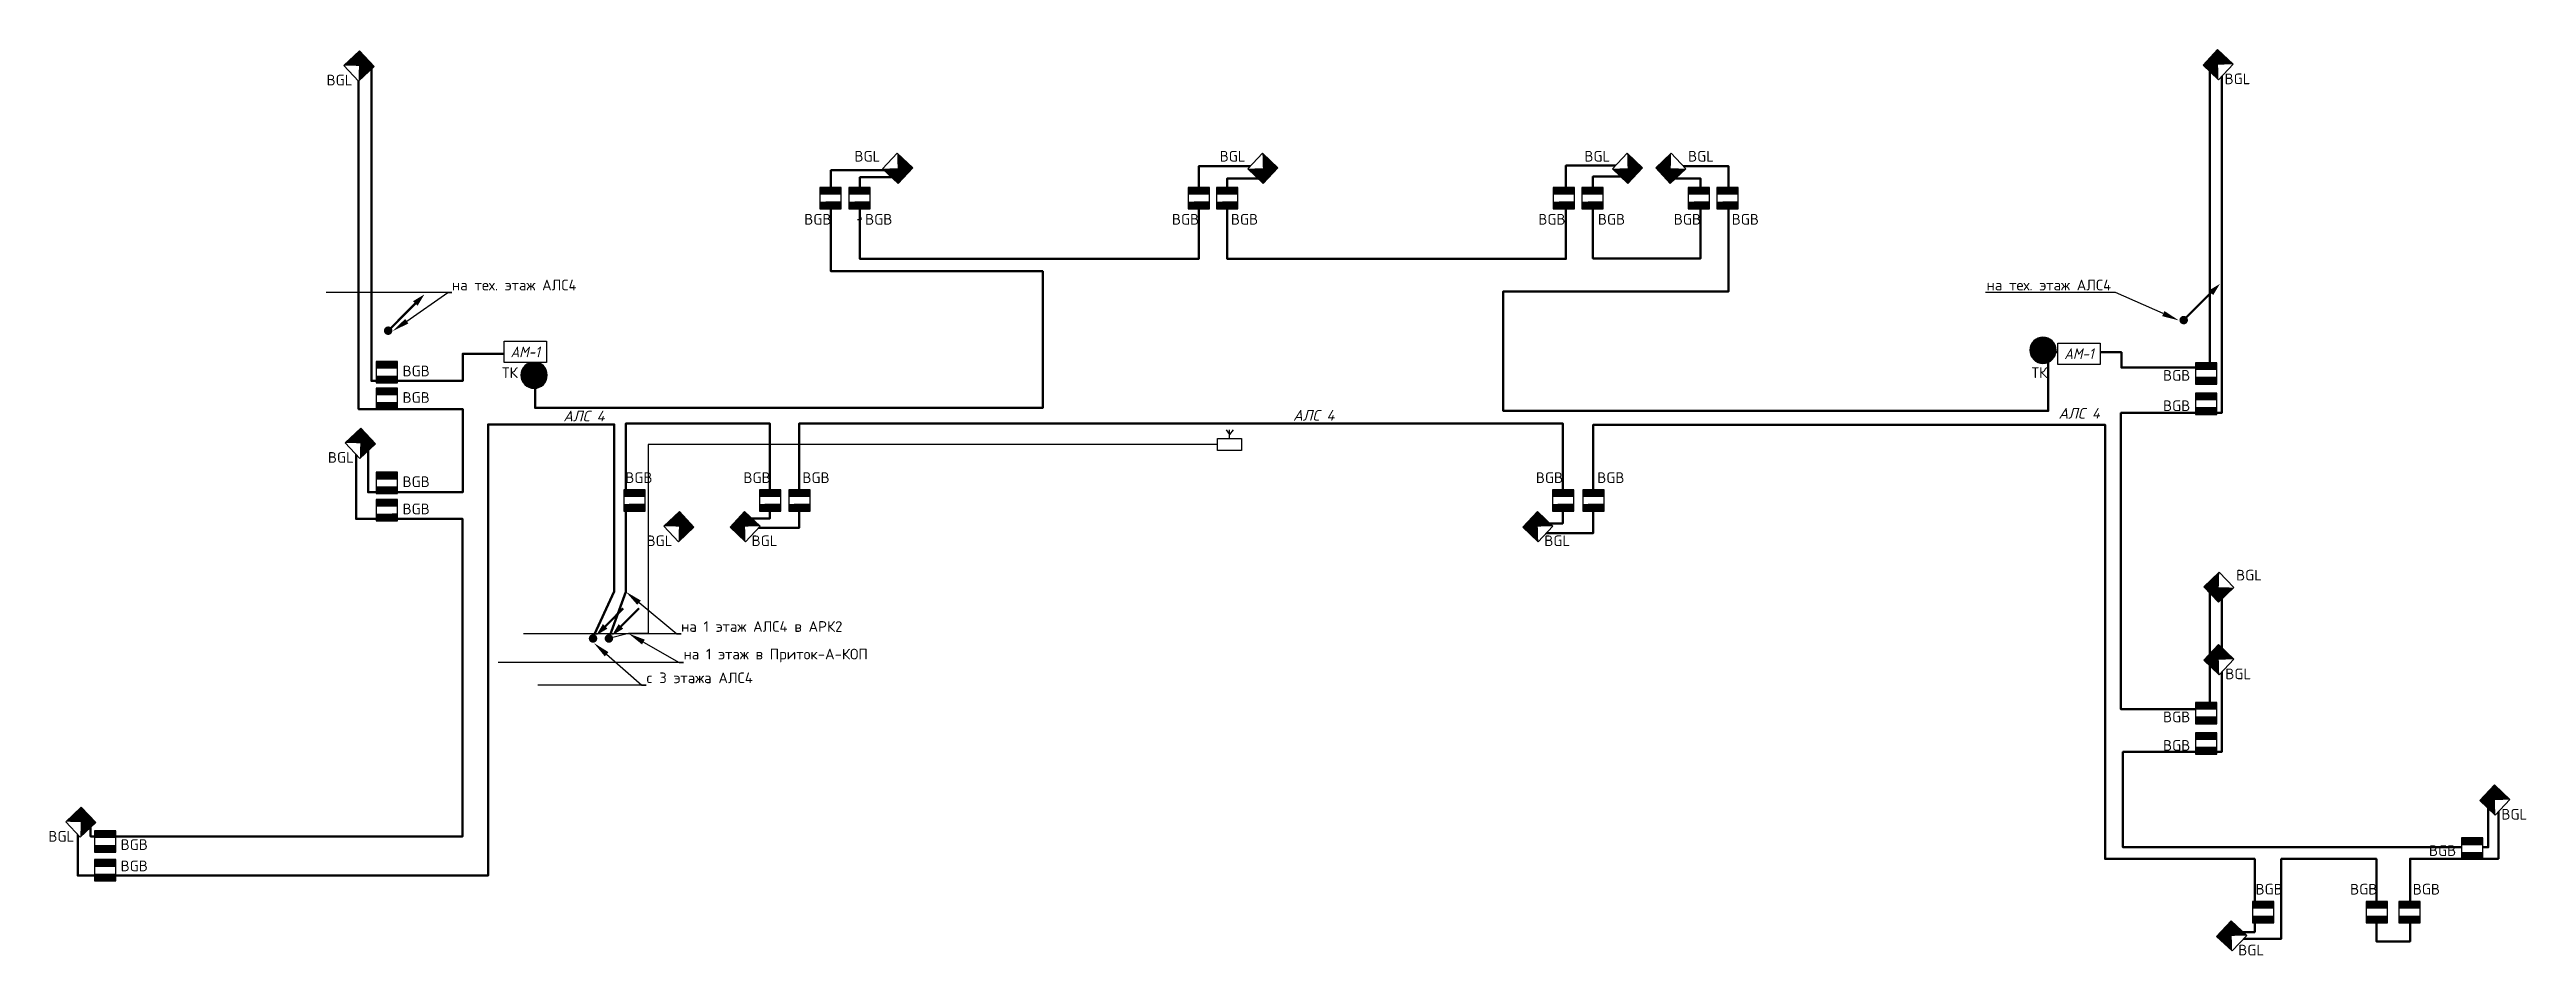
# Model space of a CAD drawing. Header units: millimetres. Extents: x 11019 to 672023, y -45952 to 891139.
# Drawn here: x 325900 to 383989, y 613249 to 634474 of the extents above; entities that cross this region are included whole.
import ezdxf
from ezdxf import colors
from ezdxf.entities.mleader import LeaderData, LeaderLine
from ezdxf.enums import TextEntityAlignment as Align
from ezdxf.math import Vec2, Vec3

# ---------------------------------------------------------------- set-up
doc = ezdxf.new("R2010")
doc.units = ezdxf.units.MM
for name, color, linetype in [('!!ВОК', 30, 'Continuous'), ('003_ОС', 170, 'Continuous'), ('ODG - ПС', 1, 'Continuous'), ('ODG - Текст', 7, 'Continuous'), ('RC-Позиционные_обозначения', 7, 'Continuous')]:
    doc.layers.add(name, color=color, linetype=linetype)
doc.layers.add('ODG - СОТС', color=7, linetype='Continuous', true_color=0xff5800)
for name, color, linetype, lineweight in [('RC-Извещатели_охранные', 5, 'Continuous', 30), ('RC-Прочее_оборудование', 1, 'Continuous', 30), ('АП_АСУ_ОсновнаяТолстая', 7, 'Continuous', 30), ('Кабельные стояки', 7, 'Continuous', 25), ('текст', 7, 'Continuous', 13)]:
    doc.layers.add(name, color=color, linetype=linetype, lineweight=lineweight)
doc.styles.add('DEN', font='isocpeur.ttf', dxfattribs={"height": 300})
doc.styles.add('ISOCPEUR', font='isocpeui.ttf', dxfattribs={"height": 250})
doc.styles.add('KOSTY_STYLE', font='isocpeur.ttf')
doc.styles.add('OlympDesign', font='isocpeur.ttf', dxfattribs={"width": 0.8, "oblique": 10, "height": 250})
doc.styles.add('RubezhCAD', font='isocpeur.ttf', dxfattribs={"width": 0.8})
doc.styles.get("Standard").update_dxf_attribs({"font": 'arial.ttf'})
doc.linetypes.add('ограждение1', pattern='A,0.25,-0.1,[133,ltypeshp.shx,S=0.1,R=0,X=-0.1,Y=0],-0.1,1', length=1.45)

msp = doc.modelspace()

# ---------------------------------------------------------------- texts
at = {"color": 7, "lineweight": 30, "ltscale": 100, "char_height": 250, "width": 1074.44, "attachment_point": 1, "style": 'ISOCPEUR'}
for insert in [(337949, 626012), (355065, 626030), (373016, 626077)]:
    msp.add_mtext('{\\C256;АЛС 4}', dxfattribs=dict(at, insert=insert))
at = {"layer": 'текст', "color": 7, "char_height": 250, "width": 511.65, "attachment_point": 5, "style": 'DEN'}
for insert in [(336695, 626905), (372567, 626905)]:
    msp.add_mtext('ТК', dxfattribs=dict(at, insert=insert))

# ---------------------------------------------------------------- blocks, each defined once
blk = doc.blocks.new('RC-UGO-IOM-02')
at = {"layer": 'RC-Извещатели_охранные'}
blk.add_point((0, 0), dxfattribs=at)
blk.add_wipeout([(2.5, -2.5), (2.5, 2.5), (-2.5, 2.5), (-2.5, -2.5)]).dxf.layer = 'RC-Извещатели_охранные'
blk.add_wipeout([(-2.5, -2.5), (-2.5, 2.5), (2.5, 2.5), (2.5, -2.5)]).dxf.layer = 'RC-Извещатели_охранные'
h = blk.add_hatch(color=256, dxfattribs=at)
h.dxf.hatch_style = 1
h.paths.add_polyline_path([(2.5, 0.8), (2.5, 2.51), (-2.5, 2.5), (-2.5, 0.8)])
h = blk.add_hatch(color=256, dxfattribs=at)
h.dxf.hatch_style = 1
h.paths.add_polyline_path([(2.5, -2.5), (2.5, -0.79), (-2.5, -0.8), (-2.5, -2.5)])
blk.add_lwpolyline([(-2.5, -2.5), (2.5, -2.5), (2.5, 2.5), (-2.5, 2.5)], close=True, dxfattribs=at)
blk.add_attdef('PSTN', text='', height=2.5, dxfattribs=at).set_placement((0.98, 2.6), align=Align.BOTTOM_LEFT)
blk = doc.blocks.new('A$C965ac34c')
at = {"layer": '003_ОС', "color": 3, "lineweight": 30, "ltscale": 100}
blk.add_lwpolyline([(0, 284), (560, 284), (560, 0), (0, 0)], close=True, dxfattribs=at)
for points in [[(197, 489), (280, 376)], [(280, 284), (280, 489)], [(363, 489), (280, 376)]]:
    blk.add_lwpolyline(points, dxfattribs=at)
blk = doc.blocks.new('*U350')
blk.add_hatch(color=256).paths.add_polyline_path([(-0.71, -0.71, 1), (0.71, 0.71, 1)])
at = {"const_width": 0.5}
blk.add_lwpolyline([(2.83, 2.83), (7.07, 7.07)], dxfattribs=at)
blk.add_lwpolyline([(0.71, 0.71, 0, 1.5, 0), (2.83, 2.83, 2, 2, 0)], format="xyseb")
blk = doc.blocks.new('RC-UGO-IOPO-02')
blk.add_wipeout([(2.5, -2.5), (2.5, 2.5), (-2.5, 2.5), (-2.5, -2.5)])
blk.add_wipeout([(-2.5, -2.5), (-2.5, 2.5), (2.5, 2.5), (2.5, -2.5)])
h = blk.add_hatch(color=256)
h.dxf.hatch_style = 1
h.paths.add_polyline_path([(2.5, -2.5), (0, 0), (2.5, 2.5), (-2.5, 2.5), (-2.5, -2.5)])
blk.add_lwpolyline([(-2.5, -2.5), (2.5, -2.5), (2.5, 2.5), (-2.5, 2.5)], close=True)
blk.add_attdef('PSTN', text='', height=2.5).set_placement((0.98, 2.6), align=Align.BOTTOM_LEFT)
blk = doc.blocks.new('*U36')
at = {"layer": 'ODG - ПС'}
h = blk.add_hatch(color=20, dxfattribs=at)
h.dxf.hatch_style = 1
h.set_gradient(color1=(255, 88, 0), color2=(255, 96, 10), one_color=1, tint=0.52, name='CYLINDER')
h.paths.add_polyline_path([(75, 0, 1), (-75, 0, 1)])
at = {"layer": 'ODG - СОТС', "lineweight": 30}
h = blk.add_hatch(color=7, dxfattribs=at)
h.dxf.hatch_style = 1
h.set_gradient(color1=(255, 255, 255), one_color=1, tint=1, name='INVCYLINDER')
h.paths.add_polyline_path([(-150, 0, 1), (150, 0, 1)])
h.paths.add_polyline_path([(75, 0, -1), (-75, 0, -1)], flags=16)
for radius in [150, 75]:
    blk.add_circle((0, 0), radius, dxfattribs=at)
at = {"layer": 'ODG - Текст', "style": 'OlympDesign', "oblique": 15, "width": 0.8}
blk.add_attdef('НОМЕР', text='', height=250, dxfattribs=at).set_placement((0, 325), align=Align.MIDDLE_CENTER)
blk = doc.blocks.new('RC-UGO-AM-01')
blk.add_wipeout([(-4.99, 2.5), (4.99, 2.5), (4.99, -2.5), (-4.99, -2.49)])
blk.add_point((0, 0))
blk.add_wipeout([(4.99, 2.5), (4.99, -2.5), (-4.99, -2.5), (-4.99, 2.5)])
blk.add_wipeout([(-4.99, -2.5), (-4.99, 2.5), (4.99, 2.5), (4.99, -2.5)])
blk.add_lwpolyline([(-4.99, 2.5), (4.99, 2.5), (4.99, -2.5), (-4.99, -2.5), (-4.99, 2.5)], close=True)
blk.add_lwpolyline([(-4.99, 2.5), (-4.99, 2.5)])
blk.add_lwpolyline([(-4.99, 2.5), (-4.99, 2.5)])
at = {"ltscale": 100, "style": 'ISOCPEUR', "width": 0.9}
blk.add_text('АМ-1', height=2.5, dxfattribs=at).set_placement((0, 0), align=Align.MIDDLE)
blk.add_attdef('PSTN', text='', height=2.5).set_placement((2.32, 2.4), align=Align.BOTTOM_LEFT)
blk = doc.blocks.new('*U332')
blk.add_hatch(color=256).paths.add_polyline_path([(-0.71, -0.71, 1), (0.71, 0.71, 1)])
at = {"const_width": 0.5}
blk.add_lwpolyline([(0.5, 0.5), (6.38, 6.38)], dxfattribs=at)
blk.add_lwpolyline([(8.5, 8.5, 0, 1.5, 0), (6.38, 6.38, 2, 2, 0)], format="xyseb")

# ---------------------------------------------------------------- linework, layer by layer
at = {"layer": '!!ВОК', "color": 3, "linetype": 'ограждение1', "lineweight": 50, "ltscale": 500}
msp.add_lwpolyline([(338636, 620677), (339142, 621773), (339142, 625691), (336184, 625691), (336184, 615121), (326561, 615121), (326561, 616447), (326864, 616447), (326864, 616038), (335588, 616038), (335588, 623478), (333087, 623478), (333087, 625305), (333369, 625305), (333369, 624102), (335592, 624102), (335592, 626051), (333146, 626051), (333146, 634087), (333447, 634087), (333447, 626709), (335589, 626709), (335589, 627347), (337287, 627347), (337287, 626078), (349192, 626078), (349192, 629281), (344226, 629281), (344226, 631646), (345917, 631646), (345917, 631483), (344904, 631483), (344904, 629569), (352852, 629569), (352852, 631742), (354456, 631742), (354456, 631456), (353521, 631456), (353521, 629568), (361464, 629568), (361464, 631756), (363035, 631756), (363035, 631497), (362096, 631497), (362096, 629581), (364619, 629581), (364619, 631450), (363863, 631450), (363863, 631740), (365279, 631740), (365279, 628809), (359994, 628809), (359994, 626007), (372776, 626007), (372776, 627381), (374491, 627381), (374491, 627023), (376560, 627023), (376560, 634185), (376843, 634185), (376843, 625962), (374477, 625962), (374477, 619016), (376563, 619016), (376563, 621869), (376842, 621869), (376842, 618017), (374527, 618017), (374527, 615782), (383094, 615782), (383094, 616903), (383330, 616903), (383330, 615514), (381259, 615514), (381259, 613578), (380469, 613578), (380469, 615512), (378237, 615512), (378237, 613639), (376950, 613639), (376950, 613794), (377618, 613794), (377618, 615512), (374108, 615512), (374108, 625685), (362102, 625685), (362102, 623143), (360632, 623143), (360632, 623371), (361388, 623371), (361388, 625716), (343484, 625716), (343484, 623269), (342084, 623269), (342084, 623486), (342790, 623486), (342790, 625716), (339416, 625716), (339416, 621770), (339018, 620675)], dxfattribs=at)
at = {"color": 3, "ltscale": 100}
msp.add_lwpolyline([(344929, 630539), (344929, 630486), (344848, 630486)], dxfattribs=at)
at = {"color": 4, "ltscale": 100}
msp.add_lwpolyline([(353294, 625221), (339941, 625221), (339941, 620790), (339481, 620790), (339018, 620675)], dxfattribs=at)

# ---------------------------------------------------------------- block references
at = {"color": 5, "lineweight": 30, "xscale": -2.054613688905472, "yscale": 2.054613688905472, "zscale": 2.054613688905472, "rotation": 180}
for p in [(372651, 627429), (337264, 626845)]:
    msp.add_blockref('*U36', p, dxfattribs=at)
msp.add_blockref('A$C965ac34c', (353294, 625079))
at = {"layer": 'Кабельные стояки', "color": 5, "xscale": 100, "yscale": 100, "zscale": 100}
for name, p in [('*U332', (333841, 627887)), ('*U332', (375951, 628135)), ('*U350', (338646, 620675)), ('*U350', (339018, 620675))]:
    msp.add_blockref(name, p, dxfattribs=at)

msp.set_redraw_order([(e.dxf.handle, doc.entitydb.next_handle()) for e in msp.query("TEXT MTEXT ATTDEF DIMENSION ARC_DIMENSION")])  # texts and dimensions are drawn at this point

# ---------------------------------------------------------------- leaders
at = {"layer": 'АП_АСУ_ОсновнаяТолстая'}
ml = msp.add_multileader_mtext('Standard', dxfattribs=at)
ml.set_content('на тех. этаж АЛС4', color=256, style='KOSTY_STYLE')
ml.set_leader_properties()
ml.build(insert=Vec2(0, 0))
ml.multileader.update_dxf_attribs({"text_left_attachment_type": 6, "text_right_attachment_type": 6, "dogleg_length": 100, "arrow_head_size": 400})
ctx = ml.context
ctx.base_point, ctx.char_height, ctx.arrow_head_size, ctx.landing_gap_size, ctx.plane_origin = Vec3(371200, 628782, 0), 250, 400, 0, Vec3(380457, 618623, 0)
ctx.left_attachment, ctx.right_attachment, ctx.text_align_type = 6, 6, 2
notes = []
notes.append((ctx, [(0, (1, 1, 0), (374350, 628782, 0), (-1, 0), 100, [(0, [(375838, 628127, 0)], 0, [])])]))
ctx.mtext.insert, ctx.mtext.width, ctx.mtext.alignment, ctx.mtext.flow_direction = Vec3(374250, 629082, 0), 4570.65, 3, 5
ml = msp.add_multileader_mtext('Standard', dxfattribs=at)
ml.set_content('на 1 этаж АЛС4 в АРК2', color=256, style='KOSTY_STYLE')
ml.set_leader_properties()
ml.build(insert=Vec2(0, 0))
ml.multileader.update_dxf_attribs({"text_left_attachment_type": 6, "text_right_attachment_type": 6, "dogleg_length": 100, "arrow_head_size": 400})
ctx = ml.context
ctx.base_point, ctx.char_height, ctx.arrow_head_size, ctx.landing_gap_size, ctx.plane_origin = Vec3(340711, 620781, 0), 250, 400, 0, Vec3(349968, 610622, 0)
ctx.left_attachment, ctx.right_attachment = 6, 6
notes.append((ctx, [(1, (1, 1, 0), (340611, 620781, 0), (1, 0), 100, [(0, [(339416, 621770, 0)], 0, [])])]))
ctx.mtext.insert, ctx.mtext.width, ctx.mtext.flow_direction = Vec3(340711, 621081, 0), 4570.65, 5
ml = msp.add_multileader_mtext('Standard', dxfattribs=at)
ml.set_content('на 1 этаж в Приток-А-КОП', color=256, style='KOSTY_STYLE')
ml.set_leader_properties()
ml.build(insert=Vec2(0, 0))
ml.multileader.update_dxf_attribs({"text_left_attachment_type": 6, "text_right_attachment_type": 6, "dogleg_length": 100, "arrow_head_size": 400})
ctx = ml.context
ctx.base_point, ctx.char_height, ctx.arrow_head_size, ctx.landing_gap_size, ctx.plane_origin = Vec3(340768, 620110, 0), 250, 400, 0, Vec3(349722, 612348, 0)
ctx.left_attachment, ctx.right_attachment = 6, 6
notes.append((ctx, [(1, (1, 1, 0), (340668, 620110, 0), (1, 0), 100, [(0, [(339481, 620790, 0)], 0, [])])]))
ctx.mtext.insert, ctx.mtext.width, ctx.mtext.flow_direction = Vec3(340768, 620435, 0), 4570.65, 5
ml = msp.add_multileader_mtext('Standard', dxfattribs=at)
ml.set_content('c 3 этажа АЛС4 ', color=256, style='KOSTY_STYLE')
ml.set_leader_properties()
ml.build(insert=Vec2(0, 0))
ml.multileader.update_dxf_attribs({"text_left_attachment_type": 6, "text_right_attachment_type": 6, "dogleg_length": 100, "arrow_head_size": 400})
ctx = ml.context
ctx.base_point, ctx.char_height, ctx.arrow_head_size, ctx.landing_gap_size, ctx.plane_origin = Vec3(339892, 619578, 0), 250, 400, 0, Vec3(346802, 606853, 0)
ctx.left_attachment, ctx.right_attachment = 6, 6
notes.append((ctx, [(1, (1, 1, 0), (339792, 619578, 0), (1, 0), 100, [(0, [(338664, 620570, 0)], 0, [])])]))
ctx.mtext.insert, ctx.mtext.width, ctx.mtext.flow_direction = Vec3(339892, 619878, 0), 2622.39, 5
for ctx, leaders in notes:
    for number, flags, end, landing, length, lines in leaders:
        leader = LeaderData()
        leader.index, (leader.has_last_leader_line, leader.has_dogleg_vector, leader.attachment_direction) = number, flags
        leader.last_leader_point, leader.dogleg_vector, leader.dogleg_length = Vec3(end), Vec3(landing), length
        for number, points, colour, breaks in lines:
            line = LeaderLine()
            line.index, line.vertices, line.color, line.breaks = number, Vec3.list(points), colors.encode_raw_color(colour), breaks
            leader.lines.append(line)
        ctx.leaders.append(leader)

# ---------------------------------------------------------------- next in the draw order: block references
at = {"layer": 'RC-Извещатели_охранные', "lineweight": 30, "ltscale": 30}
ref = msp.add_blockref('RC-UGO-IOPO-02', (333156, 634091), dxfattribs=dict(at, xscale=-100, yscale=100, zscale=100, rotation=43.33003864767731))
ref.add_attrib('PSTN', 'BGL', dxfattribs={"layer": 'RC-Позиционные_обозначения', "height": 250, "style": 'RubezhCAD'}).set_placement((332700, 633559), align=Align.BOTTOM_CENTER)
ref = msp.add_blockref('RC-UGO-IOPO-02', (376757, 634120), dxfattribs=dict(at, xscale=100, yscale=100, zscale=100, rotation=316.6699613523227))
ref.add_attrib('PSTN', 'BGL', dxfattribs={"layer": 'RC-Позиционные_обозначения', "height": 250, "style": 'RubezhCAD'}).set_placement((377213, 633588), align=Align.BOTTOM_CENTER)
at = {"layer": 'RC-Извещатели_охранные', "color": 1, "lineweight": 30, "ltscale": 30}
ref = msp.add_blockref('RC-UGO-IOM-02', (344213, 630994), dxfattribs=dict(at, xscale=100, yscale=100, zscale=100))
ref.add_attrib('PSTN', 'BGB', (343599, 630372), dxfattribs={"layer": 'RC-Позиционные_обозначения', "height": 250, "style": 'RubezhCAD'})
ref = msp.add_blockref('RC-UGO-IOM-02', (352850, 630994), dxfattribs=dict(at, xscale=100, yscale=100, zscale=100))
ref.add_attrib('PSTN', 'BGB', (352223, 630372), dxfattribs={"layer": 'RC-Позиционные_обозначения', "height": 250, "style": 'RubezhCAD'})
ref = msp.add_blockref('RC-UGO-IOM-02', (361410, 630994), dxfattribs=dict(at, xscale=100, yscale=100, zscale=100))
ref.add_attrib('PSTN', 'BGB', (360816, 630372), dxfattribs={"layer": 'RC-Позиционные_обозначения', "height": 250, "style": 'RubezhCAD'})
ref = msp.add_blockref('RC-UGO-IOM-02', (364580, 630994), dxfattribs=dict(at, xscale=100, yscale=100, zscale=100))
ref.add_attrib('PSTN', 'BGB', (363993, 630372), dxfattribs={"layer": 'RC-Позиционные_обозначения', "height": 250, "style": 'RubezhCAD'})
ref = msp.add_blockref('RC-UGO-IOM-02', (333811, 626915), dxfattribs=dict(at, xscale=100, yscale=100, zscale=100))
ref.add_attrib('PSTN', 'BGB', (334179, 626818), dxfattribs={"layer": 'RC-Позиционные_обозначения', "height": 250, "style": 'RubezhCAD'})
ref = msp.add_blockref('RC-UGO-IOM-02', (376481, 626886), dxfattribs=dict(at, xscale=100, yscale=100, zscale=100))
ref.add_attrib('PSTN', 'BGB', (375467, 626715), dxfattribs={"layer": 'RC-Позиционные_обозначения', "height": 250, "style": 'RubezhCAD'})
ref = msp.add_blockref('RC-UGO-IOM-02', (333811, 624320), dxfattribs=dict(at, xscale=100, yscale=100, zscale=100))
ref.add_attrib('PSTN', 'BGB', (334179, 624223), dxfattribs={"layer": 'RC-Позиционные_обозначения', "height": 250, "style": 'RubezhCAD'})
ref = msp.add_blockref('RC-UGO-IOM-02', (339620, 623910), dxfattribs=dict(at, xscale=100, yscale=100, zscale=100))
ref.add_attrib('PSTN', 'BGB', (339402, 624318), dxfattribs={"layer": 'RC-Позиционные_обозначения', "height": 250, "style": 'RubezhCAD'})
ref = msp.add_blockref('RC-UGO-IOM-02', (342803, 623910), dxfattribs=dict(at, xscale=100, yscale=100, zscale=100))
ref.add_attrib('PSTN', 'BGB', (342174, 624318), dxfattribs={"layer": 'RC-Позиционные_обозначения', "height": 250, "style": 'RubezhCAD'})
ref = msp.add_blockref('RC-UGO-IOM-02', (361397, 623910), dxfattribs=dict(at, xscale=100, yscale=100, zscale=100))
ref.add_attrib('PSTN', 'BGB', (360758, 624318), dxfattribs={"layer": 'RC-Позиционные_обозначения', "height": 250, "style": 'RubezhCAD'})
at = {"layer": 'RC-Извещатели_охранные', "lineweight": 30, "ltscale": 30}
ref = msp.add_blockref('RC-UGO-IOPO-02', (376774, 621877), dxfattribs=dict(at, xscale=-100, yscale=100, zscale=100, rotation=223.3300386476773))
ref.add_attrib('PSTN', 'BGL', dxfattribs={"layer": 'RC-Позиционные_обозначения', "height": 250, "style": 'RubezhCAD'}).set_placement((377483, 621959), align=Align.BOTTOM_CENTER)
ref = msp.add_blockref('RC-UGO-IOPO-02', (376774, 620178), dxfattribs=dict(at, xscale=100, yscale=100, zscale=100, rotation=316.6699613523227))
ref.add_attrib('PSTN', 'BGL', dxfattribs={"layer": 'RC-Позиционные_обозначения', "height": 250, "style": 'RubezhCAD'}).set_placement((377230, 619646), align=Align.BOTTOM_CENTER)
at = {"layer": 'RC-Извещатели_охранные', "color": 1, "lineweight": 30, "ltscale": 30}
ref = msp.add_blockref('RC-UGO-IOM-02', (376481, 618928), dxfattribs=dict(at, xscale=100, yscale=100, zscale=100))
ref.add_attrib('PSTN', 'BGB', (375467, 618713), dxfattribs={"layer": 'RC-Позиционные_обозначения', "height": 250, "style": 'RubezhCAD'})
at = {"layer": 'RC-Извещатели_охранные', "lineweight": 30, "ltscale": 30}
ref = msp.add_blockref('RC-UGO-IOPO-02', (383249, 616889), dxfattribs=dict(at, xscale=100, yscale=100, zscale=100, rotation=316.6699613523227))
ref.add_attrib('PSTN', 'BGL', dxfattribs={"layer": 'RC-Позиционные_обозначения', "height": 250, "style": 'RubezhCAD'}).set_placement((383705, 616357), align=Align.BOTTOM_CENTER)
at = {"layer": 'RC-Извещатели_охранные', "color": 1, "lineweight": 30, "ltscale": 30}
ref = msp.add_blockref('RC-UGO-IOM-02', (327201, 615917), dxfattribs=dict(at, xscale=100, yscale=100, zscale=100))
ref.add_attrib('PSTN', 'BGB', (327568, 615721), dxfattribs={"layer": 'RC-Позиционные_обозначения', "height": 250, "style": 'RubezhCAD'})
ref = msp.add_blockref('RC-UGO-IOM-02', (382718, 615752), dxfattribs=dict(at, xscale=100, yscale=100, zscale=100))
ref.add_attrib('PSTN', 'BGB', (381704, 615580), dxfattribs={"layer": 'RC-Позиционные_обозначения', "height": 250, "style": 'RubezhCAD'})
ref = msp.add_blockref('RC-UGO-IOM-02', (377814, 614261), dxfattribs=dict(at, xscale=100, yscale=100, zscale=100))
ref.add_attrib('PSTN', 'BGB', (377636, 614676), dxfattribs={"layer": 'RC-Позиционные_обозначения', "height": 250, "style": 'RubezhCAD'})
ref = msp.add_blockref('RC-UGO-IOM-02', (380477, 614261), dxfattribs=dict(at, xscale=100, yscale=100, zscale=100))
ref.add_attrib('PSTN', 'BGB', (379855, 614676), dxfattribs={"layer": 'RC-Позиционные_обозначения', "height": 250, "style": 'RubezhCAD'})
at = {"layer": 'RC-Прочее_оборудование', "lineweight": 30, "ltscale": 30, "xscale": 100, "yscale": 100, "zscale": 100}
for p in [(337058, 627390), (373496, 627347)]:
    msp.add_blockref('RC-UGO-AM-01', p, dxfattribs=at)

# ---------------------------------------------------------------- next in the draw order: block references
at = {"layer": 'RC-Извещатели_охранные', "color": 1, "lineweight": 30, "ltscale": 30}
ref = msp.add_blockref('RC-UGO-IOM-02', (344895, 630994), dxfattribs=dict(at, xscale=100, yscale=100, zscale=100))
ref.add_attrib('PSTN', 'BGB', (345028, 630372), dxfattribs={"layer": 'RC-Позиционные_обозначения', "height": 250, "style": 'RubezhCAD'})
ref = msp.add_blockref('RC-UGO-IOM-02', (353517, 630994), dxfattribs=dict(at, xscale=100, yscale=100, zscale=100))
ref.add_attrib('PSTN', 'BGB', (353606, 630372), dxfattribs={"layer": 'RC-Позиционные_обозначения', "height": 250, "style": 'RubezhCAD'})
ref = msp.add_blockref('RC-UGO-IOM-02', (362089, 630994), dxfattribs=dict(at, xscale=100, yscale=100, zscale=100))
ref.add_attrib('PSTN', 'BGB', (362213, 630372), dxfattribs={"layer": 'RC-Позиционные_обозначения', "height": 250, "style": 'RubezhCAD'})
ref = msp.add_blockref('RC-UGO-IOM-02', (365250, 630994), dxfattribs=dict(at, xscale=100, yscale=100, zscale=100))
ref.add_attrib('PSTN', 'BGB', (365351, 630372), dxfattribs={"layer": 'RC-Позиционные_обозначения', "height": 250, "style": 'RubezhCAD'})
ref = msp.add_blockref('RC-UGO-IOM-02', (333811, 626294), dxfattribs=dict(at, xscale=100, yscale=100, zscale=100))
ref.add_attrib('PSTN', 'BGB', (334179, 626197), dxfattribs={"layer": 'RC-Позиционные_обозначения', "height": 250, "style": 'RubezhCAD'})
ref = msp.add_blockref('RC-UGO-IOM-02', (376481, 626176), dxfattribs=dict(at, xscale=100, yscale=100, zscale=100))
ref.add_attrib('PSTN', 'BGB', (375467, 626004), dxfattribs={"layer": 'RC-Позиционные_обозначения', "height": 250, "style": 'RubezhCAD'})
at = {"layer": 'RC-Извещатели_охранные', "lineweight": 30, "ltscale": 30}
ref = msp.add_blockref('RC-UGO-IOPO-02', (333187, 625249), dxfattribs=dict(at, xscale=-100, yscale=100, zscale=100, rotation=43.33003864767731))
ref.add_attrib('PSTN', 'BGL', dxfattribs={"layer": 'RC-Позиционные_обозначения', "height": 250, "style": 'RubezhCAD'}).set_placement((332731, 624717), align=Align.BOTTOM_CENTER)
at = {"layer": 'RC-Извещатели_охранные', "color": 1, "lineweight": 30, "ltscale": 30}
ref = msp.add_blockref('RC-UGO-IOM-02', (343487, 623910), dxfattribs=dict(at, xscale=100, yscale=100, zscale=100))
ref.add_attrib('PSTN', 'BGB', (343557, 624318), dxfattribs={"layer": 'RC-Позиционные_обозначения', "height": 250, "style": 'RubezhCAD'})
ref = msp.add_blockref('RC-UGO-IOM-02', (362109, 623910), dxfattribs=dict(at, xscale=100, yscale=100, zscale=100))
ref.add_attrib('PSTN', 'BGB', (362197, 624318), dxfattribs={"layer": 'RC-Позиционные_обозначения', "height": 250, "style": 'RubezhCAD'})
ref = msp.add_blockref('RC-UGO-IOM-02', (333811, 623683), dxfattribs=dict(at, xscale=100, yscale=100, zscale=100))
ref.add_attrib('PSTN', 'BGB', (334179, 623586), dxfattribs={"layer": 'RC-Позиционные_обозначения', "height": 250, "style": 'RubezhCAD'})
at = {"layer": 'RC-Извещатели_охранные', "lineweight": 30, "ltscale": 30}
ref = msp.add_blockref('RC-UGO-IOPO-02', (340660, 623297), dxfattribs=dict(at, xscale=-100, yscale=100, zscale=100, rotation=43.33003864767731))
ref.add_attrib('PSTN', 'BGL', dxfattribs={"layer": 'RC-Позиционные_обозначения', "height": 250, "style": 'RubezhCAD'}).set_placement((340204, 622764), align=Align.BOTTOM_CENTER)
ref = msp.add_blockref('RC-UGO-IOPO-02', (360803, 623297), dxfattribs=dict(at, xscale=100, yscale=100, zscale=100, rotation=316.6699613523227))
ref.add_attrib('PSTN', 'BGL', dxfattribs={"layer": 'RC-Позиционные_обозначения', "height": 250, "style": 'RubezhCAD'}).set_placement((361259, 622764), align=Align.BOTTOM_CENTER)
at = {"layer": 'RC-Извещатели_охранные', "color": 1, "lineweight": 30, "ltscale": 30}
ref = msp.add_blockref('RC-UGO-IOM-02', (376481, 618217), dxfattribs=dict(at, xscale=100, yscale=100, zscale=100))
ref.add_attrib('PSTN', 'BGB', (375467, 618045), dxfattribs={"layer": 'RC-Позиционные_обозначения', "height": 250, "style": 'RubezhCAD'})
at = {"layer": 'RC-Извещатели_охранные', "lineweight": 30, "ltscale": 30}
ref = msp.add_blockref('RC-UGO-IOPO-02', (326632, 616372), dxfattribs=dict(at, xscale=-100, yscale=100, zscale=100, rotation=43.33003864767731))
ref.add_attrib('PSTN', 'BGL', dxfattribs={"layer": 'RC-Позиционные_обозначения', "height": 250, "style": 'RubezhCAD'}).set_placement((326176, 615839), align=Align.BOTTOM_CENTER)
at = {"layer": 'RC-Извещатели_охранные', "color": 1, "lineweight": 30, "ltscale": 30}
ref = msp.add_blockref('RC-UGO-IOM-02', (327201, 615243), dxfattribs=dict(at, xscale=100, yscale=100, zscale=100))
ref.add_attrib('PSTN', 'BGB', (327568, 615221), dxfattribs={"layer": 'RC-Позиционные_обозначения', "height": 250, "style": 'RubezhCAD'})
ref = msp.add_blockref('RC-UGO-IOM-02', (381247, 614261), dxfattribs=dict(at, xscale=100, yscale=100, zscale=100))
ref.add_attrib('PSTN', 'BGB', (381324, 614676), dxfattribs={"layer": 'RC-Позиционные_обозначения', "height": 250, "style": 'RubezhCAD'})
at = {"layer": 'RC-Извещатели_охранные', "lineweight": 30, "ltscale": 30}
ref = msp.add_blockref('RC-UGO-IOPO-02', (377077, 613706), dxfattribs=dict(at, xscale=100, yscale=100, zscale=100, rotation=316.6699613523227))
ref.add_attrib('PSTN', 'BGL', dxfattribs={"layer": 'RC-Позиционные_обозначения', "height": 250, "style": 'RubezhCAD'}).set_placement((377533, 613174), align=Align.BOTTOM_CENTER)

# ---------------------------------------------------------------- next in the draw order: leaders
at = {"layer": 'АП_АСУ_ОсновнаяТолстая'}
ml = msp.add_multileader_mtext('Standard', dxfattribs=at)
ml.set_content('на тех. этаж АЛС4', color=256, style='KOSTY_STYLE')
ml.set_leader_properties()
ml.build(insert=Vec2(0, 0))
ml.multileader.update_dxf_attribs({"text_left_attachment_type": 6, "text_right_attachment_type": 6, "dogleg_length": 100, "arrow_head_size": 400})
ctx = ml.context
ctx.base_point, ctx.char_height, ctx.arrow_head_size, ctx.landing_gap_size, ctx.plane_origin = Vec3(335337, 628782, 0), 250, 400, 0, Vec3(344595, 618623, 0)
ctx.left_attachment, ctx.right_attachment = 6, 6
notes = []
notes.append((ctx, [(1, (1, 1, 0), (335237, 628782, 0), (1, 0), 100, [(0, [(333949, 627879, 0)], 0, [])])]))
ctx.mtext.insert, ctx.mtext.width, ctx.mtext.flow_direction = Vec3(335337, 629082, 0), 4570.65, 5
for ctx, leaders in notes:
    for number, flags, end, landing, length, lines in leaders:
        leader = LeaderData()
        leader.index, (leader.has_last_leader_line, leader.has_dogleg_vector, leader.attachment_direction) = number, flags
        leader.last_leader_point, leader.dogleg_vector, leader.dogleg_length = Vec3(end), Vec3(landing), length
        for number, points, colour, breaks in lines:
            line = LeaderLine()
            line.index, line.vertices, line.color, line.breaks = number, Vec3.list(points), colors.encode_raw_color(colour), breaks
            leader.lines.append(line)
        ctx.leaders.append(leader)

# ---------------------------------------------------------------- next in the draw order: block references
at = {"layer": 'RC-Извещатели_охранные', "lineweight": 30, "ltscale": 30}
ref = msp.add_blockref('RC-UGO-IOPO-02', (345789, 631693), dxfattribs=dict(at, xscale=100, yscale=100, zscale=100, rotation=136.6699613523227))
ref.add_attrib('PSTN', 'BGL', dxfattribs={"layer": 'RC-Позиционные_обозначения', "height": 250, "style": 'RubezhCAD'}).set_placement((345080, 631775), align=Align.BOTTOM_CENTER)
ref = msp.add_blockref('RC-UGO-IOPO-02', (354355, 631693), dxfattribs=dict(at, xscale=100, yscale=100, zscale=100, rotation=136.6699613523227))
ref.add_attrib('PSTN', 'BGL', dxfattribs={"layer": 'RC-Позиционные_обозначения', "height": 250, "style": 'RubezhCAD'}).set_placement((353646, 631775), align=Align.BOTTOM_CENTER)
ref = msp.add_blockref('RC-UGO-IOPO-02', (362908, 631693), dxfattribs=dict(at, xscale=100, yscale=100, zscale=100, rotation=136.6699613523227))
ref.add_attrib('PSTN', 'BGL', dxfattribs={"layer": 'RC-Позиционные_обозначения', "height": 250, "style": 'RubezhCAD'}).set_placement((362199, 631775), align=Align.BOTTOM_CENTER)
ref = msp.add_blockref('RC-UGO-IOPO-02', (363921, 631693), dxfattribs=dict(at, xscale=-100, yscale=100, zscale=100, rotation=223.3300386476773))
ref.add_attrib('PSTN', 'BGL', dxfattribs={"layer": 'RC-Позиционные_обозначения', "height": 250, "style": 'RubezhCAD'}).set_placement((364631, 631775), align=Align.BOTTOM_CENTER)
ref = msp.add_blockref('RC-UGO-IOPO-02', (342212, 623297), dxfattribs=dict(at, xscale=100, yscale=100, zscale=100, rotation=316.6699613523227))
ref.add_attrib('PSTN', 'BGL', dxfattribs={"layer": 'RC-Позиционные_обозначения', "height": 250, "style": 'RubezhCAD'}).set_placement((342668, 622764), align=Align.BOTTOM_CENTER)

doc.saveas('drawing.dxf')
